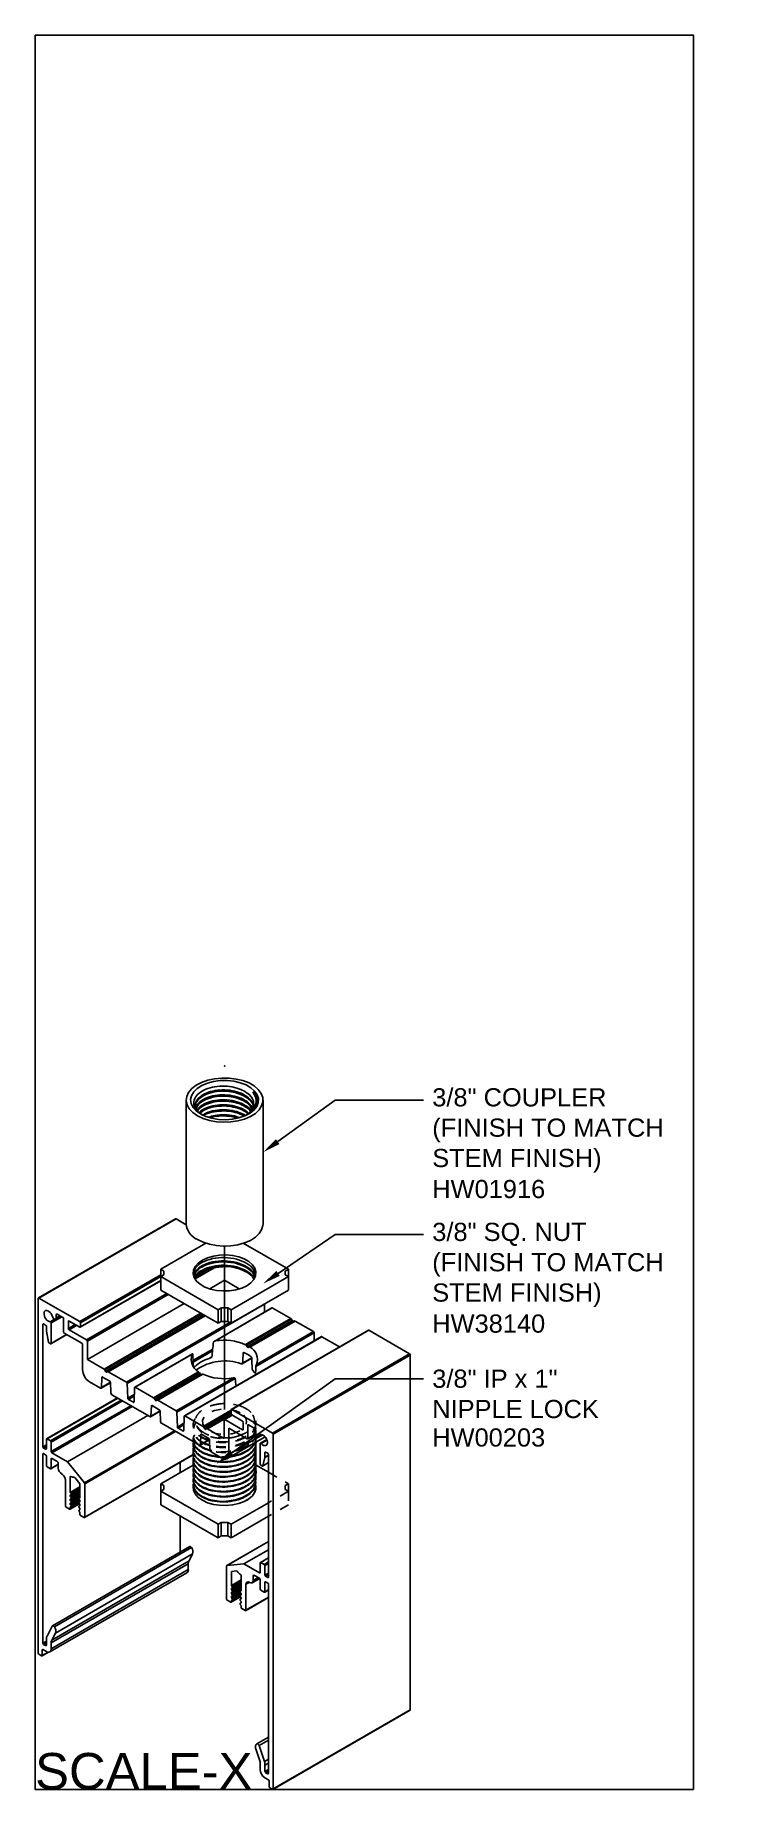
# Model space of a CAD drawing. Extents: x 0 to 7.2, y -18.1 to 0.
import ezdxf
from ezdxf import colors
from ezdxf.entities.mleader import LeaderData, LeaderLine
from ezdxf.math import Vec2, Vec3

# ---------------------------------------------------------------- set-up
doc = ezdxf.new("R2010")
doc.units = 0
doc.header["$LTSCALE"] = 0.5
doc.header["$MEASUREMENT"] = 0
doc.linetypes.add('HIDDEN2', pattern=[0.1875, 0.125, -0.0625])
doc.linetypes.add('PHANTOM', pattern=[0.5, 0.25, -0.05, 0.05, -0.05, 0.05, -0.05])
doc.layers.get('0').update_dxf_attribs({"color": 255, "linetype": 'CONTINUOUS'})
doc.layers.add('Construction', color=60, linetype='PHANTOM', plot=False)
doc.layers.add('Text-Unprinted', color=131, linetype='CONTINUOUS', plot=False)
doc.layers.add('CUST DWG', color=60, linetype='CONTINUOUS', lineweight=20)
for name, color, linetype in [('FAB DWG', 221, 'CONTINUOUS'), ('Hardware', 242, 'CONTINUOUS'), ('Housing', 150, 'CONTINUOUS'), ('Mounting', 4, 'CONTINUOUS')]:
    doc.layers.add(name, color=color, linetype=linetype)
doc.styles.add('LSAD_Standard', font='arial.ttf')

msp = doc.modelspace()

# ---------------------------------------------------------------- texts
at = {"layer": 'FAB DWG', "ltscale": 0.5, "transparency": 16777216, "char_height": 0.1875, "width": 3.15153, "attachment_point": 1, "style": 'LSAD_Standard'}
for s, insert in [('\\A1;HW01916', (4.095, -11.8)), ('\\A1;HW38140', (4.095, -13.187)), ('\\A1;HW00203', (4.095, -14.361))]:
    msp.add_mtext(s, dxfattribs=dict(at, insert=insert))
at = {"layer": 'Text-Unprinted', "ltscale": 0.5, "transparency": 16777216, "style": 'LSAD_Standard'}
msp.add_attdef('SCALE-X', (0, -18.082), 'XEffectiveScaleFactor', height=0.375, dxfattribs=at)

# ---------------------------------------------------------------- linework, layer by layer
at = {"ltscale": 0.5, "transparency": 16777216}
msp.add_line((1.954, -14.168), (1.954, -12.482), dxfattribs=at)
at = {"layer": 'Construction', "ltscale": 0.5, "transparency": 16777216}
msp.add_point((1.954, -10.625), dxfattribs=at)
at = {"layer": 'Hardware', "transparency": 16777216}
for p, q in [((1.761, -12.452), (1.295, -12.72)), ((2.612, -12.72), (2.147, -12.452)), ((1.295, -12.72), (1.329, -12.74)), ((1.295, -12.797), (1.295, -12.72)), ((1.295, -12.797), (1.329, -12.778)), ((1.887, -13.139), (1.295, -12.797)), ((1.295, -12.936), (1.295, -12.797)), ((1.329, -12.778), (1.329, -12.74)), ((2.612, -12.797), (2.02, -13.139)), ((2.612, -12.72), (2.579, -12.74)), ((2.579, -12.74), (2.579, -12.778)), ((2.612, -12.797), (2.579, -12.778)), ((2.612, -12.797), (2.612, -12.72)), ((2.612, -12.936), (2.612, -12.797)), ((1.887, -13.278), (1.295, -12.936)), ((2.612, -12.936), (2.02, -13.278)), ((1.887, -13.139), (1.92, -13.12)), ((1.887, -13.278), (1.887, -13.139)), ((1.92, -13.12), (1.987, -13.12)), ((1.92, -13.258), (1.92, -13.12)), ((2.02, -13.139), (1.987, -13.12)), ((1.987, -13.258), (1.987, -13.12)), ((2.02, -13.278), (2.02, -13.139)), ((1.887, -13.278), (1.92, -13.258)), ((1.92, -13.258), (1.987, -13.258)), ((2.02, -13.278), (1.987, -13.258)), ((2.143, -14.141), (2.144, -14.142)), ((1.63, -14.739), (1.295, -14.932)), ((2.273, -14.737), (2.406, -14.813)), ((1.295, -14.932), (1.329, -14.951)), ((1.295, -14.932), (1.295, -15.009)), ((1.295, -15.009), (1.329, -14.99)), ((1.295, -15.009), (1.887, -15.35)), ((1.295, -15.009), (1.295, -15.148)), ((1.329, -14.99), (1.329, -14.951)), ((1.295, -15.148), (1.887, -15.489)), ((2.406, -15.128), (2.02, -15.35)), ((1.887, -15.35), (1.92, -15.331)), ((1.887, -15.35), (1.887, -15.489)), ((1.92, -15.331), (1.987, -15.331)), ((1.92, -15.331), (1.92, -15.47)), ((2.02, -15.35), (1.987, -15.331)), ((1.987, -15.331), (1.987, -15.47)), ((2.406, -15.267), (2.02, -15.489)), ((2.02, -15.35), (2.02, -15.489)), ((1.887, -15.489), (1.92, -15.47)), ((1.92, -15.47), (1.987, -15.47)), ((2.02, -15.489), (1.987, -15.47))]:
    msp.add_line(p, q, dxfattribs=at)
at = {"layer": 'Hardware', "linetype": 'HIDDEN2', "transparency": 16777216}
for p, q in [((2.406, -14.813), (2.612, -14.932)), ((2.612, -15.009), (2.406, -15.128)), ((2.612, -14.932), (2.579, -14.951)), ((2.579, -14.951), (2.579, -14.99)), ((2.612, -15.009), (2.579, -14.99)), ((2.612, -14.932), (2.612, -15.009)), ((2.612, -15.009), (2.612, -15.148)), ((2.612, -15.148), (2.406, -15.267))]:
    msp.add_line(p, q, dxfattribs=at)
at = {"layer": 'Hardware', "transparency": 16777216, "flags": 128}
for points in [[(2.182, -12.891), (2.225, -12.861), (2.256, -12.826), (2.273, -12.788), (2.277, -12.749), (2.266, -12.711), (2.242, -12.674), (2.205, -12.641), (2.157, -12.614), (2.1, -12.592), (2.037, -12.579), (1.97, -12.572), (1.903, -12.574), (1.838, -12.585), (1.777, -12.602), (1.725, -12.627), (1.682, -12.657), (1.652, -12.692), (1.634, -12.73), (1.631, -12.769), (1.641, -12.807), (1.665, -12.844), (1.702, -12.876), (1.75, -12.904), (1.807, -12.925), (1.87, -12.939), (1.937, -12.945), (2.004, -12.943), (2.069, -12.933), (2.13, -12.915), (2.182, -12.891)], [(1.801, -14.533), (1.783, -14.528), (1.752, -14.516), (1.743, -14.511)], [(2.272, -14.899), (2.277, -14.919), (2.254, -14.985), (2.203, -15.037), (2.137, -15.074), (2.067, -15.098), (1.999, -15.109), (1.941, -15.113), (1.892, -15.111), (1.829, -15.101), (1.813, -15.098), (1.809, -15.096), (1.808, -15.096), (1.807, -15.096), (1.807, -15.096), (1.807, -15.096), (1.807, -15.096), (1.807, -15.096), (1.807, -15.096), (1.807, -15.096), (1.807, -15.096), (1.807, -15.096), (1.807, -15.096), (1.785, -15.089), (1.754, -15.078), (1.716, -15.059), (1.678, -15.032), (1.646, -14.994), (1.63, -14.946), (1.635, -14.923)], [(2.275, -14.984), (2.265, -15.019), (2.241, -15.055), (2.204, -15.088), (2.157, -15.115), (2.1, -15.136), (2.037, -15.15), (1.97, -15.156), (1.903, -15.154), (1.838, -15.144), (1.778, -15.127), (1.725, -15.102), (1.683, -15.072), (1.652, -15.037), (1.635, -15), (1.631, -14.961), (1.637, -14.934)]]:
    msp.add_lwpolyline(points, dxfattribs=at)
at = {"layer": 'Hardware', "linetype": 'HIDDEN2', "transparency": 16777216, "flags": 128}
for points in [[(2.114, -14.2), (2.069, -14.18), (2.017, -14.167), (1.961, -14.162), (1.904, -14.165), (1.85, -14.176), (1.803, -14.194), (1.765, -14.219), (1.74, -14.248), (1.727, -14.28), (1.729, -14.313), (1.745, -14.345), (1.774, -14.373), (1.814, -14.396), (1.863, -14.413), (1.918, -14.422), (1.975, -14.423), (2.031, -14.416), (2.081, -14.401), (2.124, -14.38), (2.156, -14.352), (2.176, -14.321), (2.181, -14.289), (2.172, -14.256), (2.149, -14.226), (2.114, -14.2)], [(1.743, -14.511), (1.714, -14.497), (1.676, -14.469), (1.645, -14.431), (1.63, -14.383), (1.643, -14.328), (1.655, -14.309), (1.66, -14.302)], [(2.275, -14.352), (2.277, -14.36), (2.253, -14.426), (2.2, -14.478), (2.132, -14.515), (2.061, -14.538), (1.993, -14.549), (1.935, -14.551), (1.887, -14.549), (1.826, -14.539), (1.811, -14.536), (1.808, -14.535), (1.807, -14.534), (1.807, -14.534), (1.807, -14.534), (1.806, -14.534), (1.806, -14.534), (1.806, -14.534), (1.806, -14.534), (1.806, -14.534), (1.801, -14.533)]]:
    msp.add_lwpolyline(points, dxfattribs=at)
at = {"layer": 'Hardware', "linetype": 'HIDDEN2', "transparency": 16777216}
msp.add_arc((1.955, -14.621), 0.516, 68.6082, 95.8848, dxfattribs=at)
at = {"layer": 'Hardware', "transparency": 16777216}
for points, knots in [([(1.631, -12.772), (1.636, -12.75), (1.646, -12.704), (1.72, -12.646), (1.826, -12.607), (1.954, -12.596), (2.081, -12.613), (2.187, -12.658), (2.257, -12.716), (2.266, -12.759), (2.27, -12.777)], [0, 0, 0, 0, 0.123199, 0.253761, 0.384324, 0.514886, 0.645448, 0.77601, 0.906573, 1, 1, 1, 1]), ([(1.638, -12.788), (1.642, -12.772), (1.651, -12.733), (1.72, -12.68), (1.826, -12.641), (1.954, -12.63), (2.081, -12.647), (2.187, -12.692), (2.253, -12.745), (2.262, -12.782), (2.264, -12.795)], [0, 0, 0, 0, 0.094349, 0.233906, 0.373463, 0.51302, 0.652577, 0.792135, 0.931692, 1, 1, 1, 1]), ([(1.64, -12.792), (1.644, -12.779), (1.653, -12.742), (1.72, -12.692), (1.826, -12.653), (1.954, -12.641), (2.081, -12.658), (2.186, -12.703), (2.251, -12.754), (2.26, -12.79), (2.263, -12.8)], [0, 0, 0, 0, 0.082922, 0.225901, 0.368879, 0.511858, 0.654836, 0.797815, 0.940794, 1, 1, 1, 1]), ([(1.648, -12.807), (1.649, -12.8), (1.658, -12.77), (1.721, -12.726), (1.826, -12.687), (1.954, -12.675), (2.081, -12.692), (2.186, -12.737), (2.247, -12.783), (2.256, -12.813), (2.257, -12.818)], [0, 0, 0, 0, 0.045014, 0.199343, 0.353672, 0.508002, 0.662331, 0.81666, 0.97099, 1, 1, 1, 1]), ([(1.65, -12.811), (1.651, -12.807), (1.66, -12.779), (1.721, -12.737), (1.826, -12.698), (1.954, -12.686), (2.081, -12.704), (2.185, -12.749), (2.246, -12.793), (2.254, -12.821), (2.255, -12.823)], [0, 0, 0, 0, 0.031004, 0.189528, 0.348052, 0.506576, 0.665101, 0.823625, 0.982149, 1, 1, 1, 1]), ([(1.651, -12.815), (1.653, -12.812), (1.663, -12.789), (1.717, -12.751), (1.808, -12.711), (1.892, -12.696), (1.939, -12.694), (1.948, -12.694)], [0, 0, 0, 0, 0.036029, 0.330898, 0.626534, 0.932015, 1, 1, 1, 1]), ([(1.948, -12.694), (1.952, -12.694), (1.963, -12.693), (1.973, -12.694), (1.978, -12.695)], [0, 0, 0, 0, 0.451289, 1, 1, 1, 1]), ([(2.279, -14.5), (2.279, -14.512), (2.273, -14.544), (2.249, -14.591), (2.198, -14.636), (2.134, -14.67), (2.065, -14.692), (1.996, -14.703), (1.932, -14.705), (1.861, -14.7), (1.792, -14.686), (1.744, -14.666), (1.716, -14.651), (1.694, -14.637), (1.666, -14.614), (1.642, -14.582), (1.629, -14.545), (1.629, -14.517), (1.634, -14.503), (1.635, -14.501)], [0.061043, 0.061043, 0.061043, 0.061043, 0.1105068, 0.1912501, 0.2665626, 0.3364366, 0.400865, 0.4598414, 0.5133598, 0.5614146, 0.6409028, 0.6986175, 0.7130126, 0.7424986, 0.7816857, 0.8404038, 0.8991231, 0.9557797, 0.9662213, 0.9662213, 0.9662213, 0.9662213]), ([(2.265, -14.506), (2.267, -14.51), (2.277, -14.527), (2.279, -14.558), (2.272, -14.598), (2.25, -14.637), (2.214, -14.675), (2.171, -14.702), (2.132, -14.72), (2.091, -14.735), (2.037, -14.748), (1.968, -14.756), (1.902, -14.755), (1.837, -14.747), (1.775, -14.731), (1.718, -14.705), (1.673, -14.673), (1.644, -14.637), (1.629, -14.599), (1.629, -14.563), (1.64, -14.54), (1.645, -14.53)], [0, 0, 0, 0, 0.0155668, 0.0741219, 0.1281878, 0.1838366, 0.2438831, 0.3083232, 0.3376576, 0.3669783, 0.4255345, 0.4840914, 0.539631, 0.592383, 0.6508027, 0.7148835, 0.776888, 0.835474, 0.8940601, 0.9526465, 1, 1, 1, 1]), ([(2.265, -14.557), (2.267, -14.56), (2.276, -14.575), (2.279, -14.606), (2.272, -14.648), (2.25, -14.688), (2.214, -14.725), (2.166, -14.756), (2.108, -14.781), (2.043, -14.798), (1.973, -14.807), (1.903, -14.807), (1.835, -14.798), (1.773, -14.781), (1.719, -14.757), (1.676, -14.726), (1.646, -14.691), (1.63, -14.654), (1.628, -14.616), (1.639, -14.592), (1.644, -14.581)], [0, 0, 0, 0, 0.010569, 0.069091, 0.127613, 0.186134, 0.244656, 0.303178, 0.3617, 0.420221, 0.478743, 0.537265, 0.595787, 0.654309, 0.712831, 0.771352, 0.829874, 0.888396, 0.946918, 1, 1, 1, 1]), ([(2.265, -14.609), (2.267, -14.612), (2.277, -14.626), (2.278, -14.657), (2.273, -14.7), (2.246, -14.746), (2.197, -14.79), (2.122, -14.829), (2.025, -14.854), (1.942, -14.859), (1.889, -14.855), (1.865, -14.852), (1.828, -14.846), (1.779, -14.834), (1.724, -14.81), (1.679, -14.78), (1.648, -14.746), (1.63, -14.708), (1.63, -14.67), (1.635, -14.643), (1.644, -14.631), (1.644, -14.631)], [0, 0, 0, 0, 0.0121459, 0.0653947, 0.1254182, 0.1922068, 0.2657502, 0.3460368, 0.4330539, 0.526788, 0.550083, 0.569646, 0.5892091, 0.6477968, 0.7063846, 0.7649725, 0.8235603, 0.8821482, 0.9407361, 0.999324, 1, 1, 1, 1]), ([(1.897, -14.652), (1.89, -14.651), (1.862, -14.648), (1.824, -14.642), (1.784, -14.63), (1.759, -14.621), (1.74, -14.613), (1.718, -14.602), (1.689, -14.583), (1.655, -14.552), (1.638, -14.521), (1.633, -14.502), (1.632, -14.499)], [0.5439049, 0.5439049, 0.5439049, 0.5439049, 0.5593691, 0.6169494, 0.6451394, 0.6729022, 0.693151, 0.7075897, 0.7481971, 0.8044279, 0.8762351, 0.891603, 0.891603, 0.891603, 0.891603]), ([(2.273, -14.511), (2.273, -14.523), (2.275, -14.557), (2.238, -14.61), (2.168, -14.663), (2.07, -14.699), (1.959, -14.714), (1.846, -14.707), (1.743, -14.677), (1.669, -14.627), (1.63, -14.577), (1.635, -14.546), (1.636, -14.537)], [0, 0, 0, 0, 0.059709, 0.16606, 0.274787, 0.385029, 0.494693, 0.603951, 0.71956, 0.833385, 0.949298, 1, 1, 1, 1]), ([(2.273, -14.562), (2.273, -14.574), (2.275, -14.608), (2.238, -14.661), (2.168, -14.714), (2.07, -14.75), (1.959, -14.765), (1.846, -14.758), (1.743, -14.728), (1.669, -14.678), (1.63, -14.628), (1.635, -14.597), (1.636, -14.588)], [0, 0, 0, 0, 0.059709, 0.16606, 0.274787, 0.385029, 0.494693, 0.603951, 0.71956, 0.833385, 0.949298, 1, 1, 1, 1]), ([(2.273, -14.613), (2.273, -14.625), (2.275, -14.659), (2.238, -14.713), (2.168, -14.765), (2.07, -14.801), (1.959, -14.816), (1.846, -14.809), (1.743, -14.779), (1.669, -14.729), (1.63, -14.679), (1.635, -14.648), (1.636, -14.639)], [0, 0, 0, 0, 0.059709, 0.16606, 0.274787, 0.385029, 0.494693, 0.603951, 0.71956, 0.833385, 0.949298, 1, 1, 1, 1]), ([(1.909, -14.659), (1.889, -14.658), (1.831, -14.651), (1.743, -14.626), (1.669, -14.576), (1.633, -14.531), (1.634, -14.505), (1.634, -14.5)], [0.5443965, 0.5443965, 0.5443965, 0.5443965, 0.6039513, 0.71956, 0.8333848, 0.9492983, 0.9740766, 0.9740766, 0.9740766, 0.9740766]), ([(1.804, -14.591), (1.784, -14.586), (1.733, -14.568), (1.693, -14.541), (1.672, -14.522), (1.671, -14.522)], [0.6530007, 0.6530007, 0.6530007, 0.6530007, 0.71956, 0.8333848, 0.8373565, 0.8373565, 0.8373565, 0.8373565]), ([(1.803, -14.584), (1.786, -14.58), (1.749, -14.567), (1.716, -14.549), (1.699, -14.538), (1.696, -14.536)], [0.6277276, 0.6277276, 0.6277276, 0.6277276, 0.6770379, 0.7355811, 0.7460227, 0.7460227, 0.7460227, 0.7460227]), ([(1.801, -14.539), (1.782, -14.534), (1.76, -14.526), (1.74, -14.517), (1.737, -14.515)], [0.656501, 0.656501, 0.656501, 0.656501, 0.71955998, 0.73446008, 0.73446008, 0.73446008, 0.73446008]), ([(2.269, -14.506), (2.262, -14.524), (2.235, -14.562), (2.168, -14.612), (2.085, -14.642), (2.03, -14.653), (2.01, -14.655)], [0.075756, 0.075756, 0.075756, 0.075756, 0.1660599, 0.2747875, 0.3850289, 0.4442436, 0.4442436, 0.4442436, 0.4442436]), ([(2.264, -14.509), (2.258, -14.521), (2.242, -14.545), (2.204, -14.579), (2.154, -14.609), (2.093, -14.633), (2.048, -14.643), (2.025, -14.647)], [0.1475468, 0.1475468, 0.1475468, 0.1475468, 0.2008173, 0.2570152, 0.3155982, 0.376565, 0.4357593, 0.4357593, 0.4357593, 0.4357593]), ([(2.266, -14.71), (2.27, -14.722), (2.277, -14.742), (2.277, -14.769), (2.271, -14.806), (2.246, -14.849), (2.198, -14.89), (2.149, -14.918), (2.088, -14.94), (2.019, -14.955), (1.943, -14.961), (1.865, -14.956), (1.803, -14.943), (1.761, -14.928), (1.724, -14.912), (1.686, -14.888), (1.652, -14.854), (1.633, -14.817), (1.627, -14.786), (1.633, -14.768), (1.635, -14.762)], [0, 0, 0, 0, 0.056207, 0.086779, 0.117351, 0.221261, 0.277269, 0.33583, 0.396943, 0.460608, 0.526822, 0.595584, 0.666893, 0.69918, 0.729798, 0.790946, 0.852093, 0.91324, 0.974386, 1, 1, 1, 1]), ([(2.272, -14.785), (2.274, -14.788), (2.281, -14.807), (2.275, -14.841), (2.258, -14.881), (2.235, -14.909), (2.214, -14.928), (2.198, -14.939), (2.174, -14.954), (2.149, -14.968), (2.118, -14.98), (2.094, -14.989), (2.058, -14.998), (2.017, -15.006), (1.971, -15.01), (1.921, -15.011), (1.86, -15.006), (1.795, -14.992), (1.738, -14.97), (1.69, -14.942), (1.655, -14.909), (1.634, -14.872), (1.627, -14.839), (1.633, -14.82), (1.635, -14.814)], [0, 0, 0, 0, 0.015558, 0.088452, 0.150383, 0.201329, 0.229195, 0.25216, 0.270223, 0.321177, 0.343763, 0.369139, 0.397306, 0.448827, 0.483335, 0.523654, 0.58701, 0.650366, 0.713723, 0.777081, 0.840511, 0.903941, 0.967371, 1, 1, 1, 1]), ([(2.266, -14.658), (2.266, -14.659), (2.275, -14.673), (2.278, -14.702), (2.274, -14.744), (2.254, -14.785), (2.22, -14.822), (2.174, -14.854), (2.13, -14.874), (2.096, -14.886), (2.075, -14.892), (2.053, -14.897), (2.025, -14.902), (1.987, -14.907), (1.936, -14.909), (1.873, -14.906), (1.801, -14.892), (1.727, -14.865), (1.68, -14.832), (1.654, -14.803), (1.642, -14.783), (1.631, -14.757), (1.629, -14.724), (1.634, -14.697), (1.644, -14.684), (1.644, -14.683)], [0, 0, 0, 0, 0.00208, 0.061235, 0.120126, 0.178754, 0.237119, 0.295219, 0.353057, 0.37231, 0.391533, 0.410727, 0.432281, 0.464398, 0.507066, 0.560269, 0.623986, 0.698194, 0.782864, 0.813537, 0.845383, 0.878403, 0.936787, 0.995171, 1, 1, 1, 1]), ([(2.273, -14.664), (2.273, -14.676), (2.275, -14.71), (2.238, -14.764), (2.168, -14.816), (2.07, -14.852), (1.959, -14.867), (1.846, -14.86), (1.743, -14.83), (1.669, -14.78), (1.63, -14.73), (1.635, -14.699), (1.636, -14.69)], [0, 0, 0, 0, 0.0597086, 0.1660599, 0.2747875, 0.3850289, 0.4946932, 0.6039513, 0.71956, 0.8333848, 0.9492983, 1, 1, 1, 1]), ([(2.273, -14.715), (2.273, -14.727), (2.275, -14.761), (2.238, -14.815), (2.168, -14.867), (2.07, -14.903), (1.959, -14.918), (1.846, -14.911), (1.743, -14.881), (1.669, -14.831), (1.63, -14.781), (1.635, -14.75), (1.636, -14.741)], [0, 0, 0, 0, 0.0597086, 0.1660599, 0.2747875, 0.3850289, 0.4946932, 0.6039513, 0.71956, 0.8333848, 0.9492983, 1, 1, 1, 1]), ([(2.273, -14.766), (2.273, -14.778), (2.275, -14.812), (2.238, -14.866), (2.168, -14.918), (2.07, -14.954), (1.959, -14.969), (1.846, -14.962), (1.743, -14.932), (1.669, -14.882), (1.63, -14.832), (1.635, -14.801), (1.636, -14.792)], [0, 0, 0, 0, 0.059709, 0.16606, 0.274787, 0.385029, 0.494693, 0.603951, 0.71956, 0.833385, 0.949298, 1, 1, 1, 1]), ([(2.273, -14.817), (2.273, -14.829), (2.275, -14.863), (2.238, -14.917), (2.168, -14.969), (2.07, -15.005), (1.959, -15.02), (1.846, -15.013), (1.743, -14.983), (1.669, -14.934), (1.63, -14.883), (1.635, -14.852), (1.636, -14.843)], [0, 0, 0, 0, 0.059709, 0.16606, 0.274787, 0.385029, 0.494693, 0.603951, 0.71956, 0.833385, 0.949298, 1, 1, 1, 1]), ([(2.272, -14.835), (2.274, -14.841), (2.28, -14.862), (2.273, -14.901), (2.247, -14.95), (2.193, -14.998), (2.131, -15.028), (2.077, -15.044), (2.042, -15.053), (1.994, -15.06), (1.934, -15.063), (1.865, -15.058), (1.8, -15.045), (1.742, -15.023), (1.694, -14.996), (1.657, -14.963), (1.636, -14.926), (1.627, -14.892), (1.633, -14.872), (1.635, -14.864)], [0, 0, 0, 0, 0.02938, 0.097684, 0.174427, 0.259592, 0.353161, 0.386356, 0.420494, 0.455576, 0.518826, 0.582076, 0.645326, 0.708576, 0.771826, 0.835077, 0.898327, 0.961577, 1, 1, 1, 1]), ([(2.273, -14.868), (2.273, -14.88), (2.275, -14.914), (2.238, -14.968), (2.168, -15.02), (2.07, -15.056), (1.959, -15.071), (1.846, -15.064), (1.743, -15.034), (1.669, -14.985), (1.63, -14.934), (1.635, -14.903), (1.636, -14.894)], [0, 0, 0, 0, 0.059709, 0.16606, 0.274787, 0.385029, 0.494693, 0.603951, 0.71956, 0.833385, 0.949298, 1, 1, 1, 1]), ([(2.273, -14.919), (2.273, -14.931), (2.275, -14.965), (2.238, -15.019), (2.168, -15.071), (2.07, -15.107), (1.959, -15.122), (1.846, -15.115), (1.743, -15.085), (1.67, -15.036), (1.632, -14.993), (1.634, -14.97), (1.635, -14.968)], [0, 0, 0, 0, 0.062261, 0.173158, 0.286533, 0.401486, 0.515838, 0.629766, 0.750316, 0.869006, 0.989874, 1, 1, 1, 1]), ([(2.272, -14.934), (2.275, -14.949), (2.279, -14.971), (2.272, -14.999), (2.261, -15.027), (2.238, -15.059), (2.206, -15.089), (2.179, -15.103), (2.17, -15.108)], [0, 0, 0, 0, 0.232646, 0.342733, 0.452385, 0.671373, 0.890364, 1, 1, 1, 1])]:
    msp.add_open_spline(points, degree=3, knots=knots, dxfattribs=at)
at = {"layer": 'Hardware', "linetype": 'HIDDEN2', "transparency": 16777216}
for points, knots in [([(2.145, -14.142), (2.153, -14.146), (2.167, -14.153), (2.197, -14.17), (2.226, -14.193), (2.253, -14.224), (2.271, -14.257), (2.28, -14.297), (2.273, -14.342), (2.245, -14.391), (2.191, -14.438), (2.129, -14.467), (2.076, -14.483), (2.041, -14.491), (1.993, -14.498), (1.934, -14.501), (1.865, -14.496), (1.799, -14.483), (1.741, -14.462), (1.693, -14.434), (1.657, -14.401), (1.635, -14.364), (1.627, -14.326), (1.636, -14.287), (1.649, -14.26), (1.663, -14.248), (1.665, -14.246)], [0, 0, 0, 0, 0.021285, 0.036991, 0.084082, 0.116878, 0.155811, 0.200874, 0.252058, 0.309353, 0.372747, 0.442229, 0.466842, 0.492139, 0.518118, 0.565622, 0.613126, 0.660631, 0.708135, 0.75564, 0.803144, 0.850648, 0.898153, 0.945657, 0.993162, 1, 1, 1, 1]), ([(1.902, -14.108), (1.875, -14.113), (1.814, -14.124), (1.733, -14.16), (1.673, -14.212), (1.649, -14.271), (1.658, -14.33), (1.691, -14.364), (1.706, -14.38)], [0, 0, 0, 0, 0.14002, 0.319141, 0.498481, 0.670573, 0.842177, 1, 1, 1, 1]), ([(2.104, -14.436), (2.128, -14.427), (2.176, -14.409), (2.23, -14.366), (2.263, -14.313), (2.263, -14.254), (2.229, -14.196), (2.182, -14.16), (2.15, -14.145), (2.144, -14.142)], [0, 0, 0, 0, 0.141168, 0.2822, 0.449981, 0.617676, 0.79027, 0.965597, 1, 1, 1, 1]), ([(1.696, -14.536), (1.684, -14.527), (1.662, -14.508), (1.638, -14.474), (1.628, -14.435), (1.63, -14.403), (1.641, -14.384), (1.645, -14.378)], [0.7460227, 0.7460227, 0.7460227, 0.7460227, 0.7941241, 0.8525948, 0.9110658, 0.9695371, 1, 1, 1, 1]), ([(1.632, -14.499), (1.632, -14.496), (1.63, -14.487), (1.63, -14.471), (1.633, -14.45), (1.641, -14.436), (1.645, -14.429)], [0.891603, 0.891603, 0.891603, 0.891603, 0.9037151, 0.9329356, 0.9638964, 1, 1, 1, 1]), ([(2.273, -14.307), (2.273, -14.319), (2.275, -14.353), (2.238, -14.406), (2.168, -14.459), (2.07, -14.495), (1.959, -14.51), (1.846, -14.502), (1.743, -14.473), (1.669, -14.423), (1.63, -14.373), (1.635, -14.342), (1.636, -14.332)], [0, 0, 0, 0, 0.059709, 0.16606, 0.274787, 0.385029, 0.494693, 0.603951, 0.71956, 0.833385, 0.949298, 1, 1, 1, 1]), ([(1.737, -14.515), (1.712, -14.503), (1.667, -14.471), (1.63, -14.424), (1.635, -14.393), (1.636, -14.383)], [0.7344601, 0.7344601, 0.7344601, 0.7344601, 0.8333848, 0.9492983, 1, 1, 1, 1]), ([(1.671, -14.522), (1.652, -14.503), (1.63, -14.474), (1.635, -14.444), (1.636, -14.435)], [0.8373565, 0.8373565, 0.8373565, 0.8373565, 0.9492983, 1, 1, 1, 1]), ([(2.104, -14.436), (2.089, -14.441), (2.056, -14.452), (1.999, -14.462), (1.937, -14.466), (1.874, -14.462), (1.816, -14.45), (1.764, -14.431), (1.721, -14.406), (1.689, -14.377), (1.671, -14.352), (1.669, -14.337), (1.669, -14.334)], [0, 0, 0, 0, 0.0883922, 0.1992441, 0.3076367, 0.4175182, 0.5288267, 0.6389464, 0.7472263, 0.8579245, 0.9691025, 1, 1, 1, 1]), ([(1.706, -14.38), (1.712, -14.385), (1.735, -14.405), (1.792, -14.435), (1.883, -14.458), (1.982, -14.462), (2.057, -14.451), (2.095, -14.439), (2.104, -14.436)], [0, 0, 0, 0, 0.069066, 0.283713, 0.49836, 0.713008, 0.927655, 1, 1, 1, 1]), ([(2.273, -14.358), (2.273, -14.37), (2.275, -14.404), (2.238, -14.457), (2.168, -14.51), (2.07, -14.546), (1.959, -14.561), (1.867, -14.555), (1.817, -14.544), (1.801, -14.539)], [0, 0, 0, 0, 0.0597086, 0.1660599, 0.2747875, 0.3850289, 0.4946932, 0.6039513, 0.656501, 0.656501, 0.656501, 0.656501]), ([(2.266, -14.352), (2.266, -14.353), (2.269, -14.358), (2.276, -14.38), (2.279, -14.408), (2.272, -14.438), (2.261, -14.466), (2.238, -14.498), (2.198, -14.533), (2.146, -14.562), (2.085, -14.584), (2.018, -14.598), (1.948, -14.604), (1.878, -14.6), (1.83, -14.592), (1.806, -14.585), (1.803, -14.584)], [0, 0, 0, 0, 0.004228, 0.0224259, 0.091752, 0.1210571, 0.1503381, 0.2088155, 0.2672936, 0.3257723, 0.3843172, 0.4428619, 0.5014064, 0.5599505, 0.6184943, 0.6277276, 0.6277276, 0.6277276, 0.6277276]), ([(2.273, -14.409), (2.273, -14.421), (2.275, -14.455), (2.238, -14.508), (2.168, -14.561), (2.07, -14.597), (1.959, -14.612), (1.869, -14.606), (1.819, -14.595), (1.804, -14.591)], [0, 0, 0, 0, 0.0597086, 0.1660599, 0.2747875, 0.3850289, 0.4946932, 0.6039513, 0.6530007, 0.6530007, 0.6530007, 0.6530007]), ([(2.265, -14.404), (2.268, -14.41), (2.277, -14.43), (2.279, -14.465), (2.271, -14.494), (2.264, -14.508), (2.264, -14.509)], [0, 0, 0, 0, 0.0277544, 0.0861073, 0.1444597, 0.1475468, 0.1475468, 0.1475468, 0.1475468]), ([(2.264, -14.458), (2.267, -14.463), (2.276, -14.477), (2.278, -14.491), (2.279, -14.5)], [0, 0, 0, 0, 0.02434084, 0.06104296, 0.06104296, 0.06104296, 0.06104296]), ([(2.273, -14.46), (2.273, -14.472), (2.274, -14.487), (2.27, -14.503), (2.269, -14.506)], [0, 0, 0, 0, 0.05970856, 0.07575596, 0.07575596, 0.07575596, 0.07575596]), ([(2.025, -14.647), (2.023, -14.647), (1.998, -14.651), (1.955, -14.654), (1.914, -14.653), (1.897, -14.652)], [0.4357593, 0.4357593, 0.4357593, 0.4357593, 0.4391058, 0.5000877, 0.5439049, 0.5439049, 0.5439049, 0.5439049]), ([(2.01, -14.655), (1.993, -14.657), (1.959, -14.66), (1.926, -14.66), (1.909, -14.659)], [0.4442436, 0.4442436, 0.4442436, 0.4442436, 0.4946932, 0.5443965, 0.5443965, 0.5443965, 0.5443965])]:
    msp.add_open_spline(points, degree=3, knots=knots, dxfattribs=at)
for points in [[(1.634, -14.5), (1.634, -14.495), (1.635, -14.49), (1.636, -14.486)], [(1.635, -14.501), (1.638, -14.493), (1.641, -14.486), (1.645, -14.479)]]:
    msp.add_open_spline(points, degree=3, dxfattribs=at)
at = {"layer": 'Housing', "transparency": 16777216}
for p, q in [((1.448, -12.201), (0.034, -13.017)), ((0.039, -13.018), (1.453, -12.201)), ((1.559, -12.262), (1.453, -12.201)), ((1.953, -12.835), (1.953, -12.645)), ((0.46, -13.261), (1.295, -12.779)), ((0.465, -13.319), (1.295, -12.839)), ((0.467, -13.273), (1.295, -12.795)), ((0.467, -13.314), (1.295, -12.836)), ((1.642, -12.808), (1.795, -12.72)), ((1.65, -12.82), (1.848, -12.705)), ((1.801, -12.923), (1.953, -12.835)), ((2.105, -12.923), (1.953, -12.835)), ((0.032, -13.022), (0.032, -16.678)), ((0.46, -13.261), (0.039, -13.018)), ((0.531, -13.449), (1.358, -12.972)), ((0.539, -13.462), (1.372, -12.98)), ((0.219, -13.188), (0.227, -13.183)), ((0.219, -13.223), (0.219, -13.188)), ((0.219, -13.223), (0.257, -13.201)), ((0.227, -13.183), (0.286, -13.218)), ((0.539, -13.652), (1.537, -13.075)), ((0.711, -13.751), (1.709, -13.175)), ((0.719, -13.759), (1.72, -13.181)), ((0.727, -13.774), (1.736, -13.191)), ((0.748, -13.776), (1.749, -13.198)), ((0.755, -13.777), (1.753, -13.2)), ((0.95, -13.897), (2.364, -13.081)), ((2.441, -13.12), (1.845, -13.464)), ((1.859, -13.459), (2.446, -13.12)), ((2.367, -13.162), (2.364, -13.081)), ((2.636, -13.229), (2.446, -13.12)), ((0.081, -13.289), (0.088, -13.285)), ((0.081, -14.552), (0.081, -13.289)), ((0.088, -13.285), (0.109, -13.297)), ((0.116, -13.309), (0.116, -13.358)), ((0.116, -13.358), (0.14, -13.472)), ((0.157, -13.262), (0.201, -13.237)), ((0.166, -13.274), (0.275, -13.211)), ((0.166, -13.485), (0.166, -13.274)), ((0.213, -13.237), (0.266, -13.206)), ((0.293, -13.23), (0.293, -13.367)), ((0.3, -13.38), (0.482, -13.484)), ((0.343, -13.259), (0.35, -13.255)), ((0.343, -13.332), (0.343, -13.259)), ((0.343, -13.332), (0.413, -13.291)), ((0.35, -13.255), (0.46, -13.318)), ((0.35, -13.344), (0.428, -13.3)), ((0.531, -13.449), (0.35, -13.344)), ((0.467, -13.314), (0.467, -13.273)), ((0.943, -13.885), (2.008, -13.27)), ((3.436, -13.349), (2.022, -14.165)), ((2.027, -14.166), (3.441, -13.349)), ((2.171, -13.498), (2.636, -13.229)), ((2.179, -13.505), (2.643, -13.237)), ((2.187, -13.52), (2.651, -13.252)), ((2.208, -13.522), (2.672, -13.254)), ((2.215, -13.523), (2.68, -13.255)), ((2.275, -13.723), (2.876, -13.376)), ((2.282, -13.703), (2.869, -13.364)), ((2.651, -13.252), (2.643, -13.237)), ((2.869, -13.364), (2.68, -13.255)), ((2.879, -13.458), (2.876, -13.376)), ((3.862, -13.592), (3.441, -13.349)), ((0.147, -13.482), (0.159, -13.489)), ((0.164, -13.49), (0.328, -13.395)), ((0.166, -13.485), (0.325, -13.394)), ((0.489, -13.497), (0.489, -13.757)), ((0.539, -13.652), (0.539, -13.462)), ((2.953, -13.415), (1.539, -14.232)), ((1.544, -14.232), (2.958, -13.416)), ((1.628, -13.663), (1.831, -13.546)), ((1.629, -13.678), (1.829, -13.563)), ((3.139, -13.52), (2.958, -13.416)), ((0.711, -13.751), (0.539, -13.652)), ((1.623, -13.592), (1.027, -13.936)), ((1.032, -13.936), (1.619, -13.597)), ((1.637, -13.732), (1.643, -13.728)), ((1.639, -13.733), (1.643, -13.728)), ((1.796, -13.64), (1.822, -13.625)), ((2.135, -13.695), (2.234, -13.639)), ((2.139, -13.688), (2.234, -13.634)), ((2.145, -13.584), (2.153, -13.579)), ((2.448, -14.409), (3.862, -13.592)), ((2.455, -14.421), (3.869, -13.605)), ((3.869, -17.261), (3.869, -13.605)), ((0.56, -13.88), (0.673, -13.945)), ((0.681, -13.946), (0.777, -13.89)), ((0.684, -13.939), (0.689, -13.835)), ((0.684, -13.939), (0.777, -13.885)), ((0.689, -13.835), (0.696, -13.831)), ((0.696, -13.832), (0.77, -13.875)), ((0.727, -13.774), (0.719, -13.759)), ((0.748, -13.776), (0.739, -13.781)), ((0.943, -13.885), (0.755, -13.777)), ((0.777, -13.886), (0.782, -13.996)), ((0.955, -14.051), (0.95, -13.897)), ((1.221, -14.046), (1.686, -13.777)), ((1.229, -14.054), (1.693, -13.786)), ((1.237, -14.068), (1.701, -13.8)), ((1.258, -14.071), (1.722, -13.802)), ((1.265, -14.071), (1.731, -13.803)), ((1.455, -14.181), (2.042, -13.842)), ((1.462, -14.193), (2.063, -13.846)), ((0.85, -14.047), (0.119, -14.469)), ((0.124, -14.47), (0.853, -14.049)), ((0.159, -14.49), (0.888, -14.069)), ((0.166, -14.502), (0.902, -14.077)), ((0.793, -14.015), (1.183, -14.24)), ((0.955, -14.051), (1.022, -14.013)), ((0.962, -14.063), (1.022, -14.029)), ((1.013, -14.092), (0.962, -14.063)), ((1.013, -14.092), (1.02, -14.088)), ((1.025, -13.94), (1.02, -14.089)), ((1.221, -14.046), (1.032, -13.936)), ((1.237, -14.068), (1.229, -14.054)), ((1.258, -14.071), (1.25, -14.075)), ((1.455, -14.181), (1.265, -14.071)), ((0.166, -14.601), (0.988, -14.127)), ((0.173, -14.613), (1.002, -14.135)), ((0.333, -14.705), (1.161, -14.227)), ((1.191, -14.241), (1.288, -14.185)), ((1.194, -14.234), (1.199, -14.13)), ((1.194, -14.234), (1.288, -14.18)), ((1.199, -14.13), (1.206, -14.126)), ((1.206, -14.126), (1.281, -14.169)), ((1.288, -14.181), (1.293, -14.291)), ((1.467, -14.347), (1.462, -14.193)), ((1.537, -14.236), (1.532, -14.384)), ((1.732, -14.34), (1.544, -14.232)), ((1.732, -14.34), (2.02, -14.174)), ((1.739, -14.348), (2.02, -14.186)), ((1.747, -14.363), (2.02, -14.205)), ((1.768, -14.365), (2.022, -14.218)), ((1.776, -14.366), (2.025, -14.222)), ((1.948, -14.275), (1.948, -14.457)), ((2.03, -14.225), (1.95, -14.271)), ((1.955, -14.271), (2.033, -14.226)), ((2.137, -14.376), (1.955, -14.271)), ((2.02, -14.17), (2.02, -14.211)), ((2.448, -14.409), (2.027, -14.166)), ((2.027, -14.223), (2.137, -14.286)), ((0.159, -14.49), (0.124, -14.47)), ((0.508, -14.924), (1.438, -14.387)), ((0.512, -14.933), (1.448, -14.393)), ((1.303, -14.309), (1.694, -14.535)), ((1.467, -14.347), (1.534, -14.308)), ((1.474, -14.359), (1.534, -14.324)), ((1.525, -14.388), (1.474, -14.359)), ((1.525, -14.388), (1.532, -14.384)), ((1.704, -14.528), (1.71, -14.424)), ((1.71, -14.424), (1.716, -14.421)), ((1.717, -14.421), (1.791, -14.464)), ((1.747, -14.363), (1.739, -14.348)), ((1.768, -14.365), (1.76, -14.37)), ((1.941, -14.461), (1.776, -14.366)), ((1.941, -14.461), (1.948, -14.457)), ((1.977, -14.674), (2.371, -14.447)), ((1.998, -14.359), (2.187, -14.468)), ((1.998, -14.628), (1.998, -14.359)), ((1.998, -14.628), (2.346, -14.427)), ((2.137, -14.376), (2.144, -14.372)), ((2.144, -14.299), (2.144, -14.372)), ((2.192, -14.469), (2.272, -14.423)), ((2.194, -14.327), (2.201, -14.323)), ((2.194, -14.464), (2.194, -14.327)), ((2.194, -14.464), (2.271, -14.42)), ((2.201, -14.323), (2.26, -14.358)), ((2.267, -14.37), (2.267, -14.405)), ((2.303, -14.443), (2.337, -14.424)), ((2.308, -14.438), (2.334, -14.423)), ((2.455, -18.077), (2.455, -14.421)), ((0.081, -14.552), (0.116, -14.532)), ((0.081, -14.626), (0.088, -14.621)), ((0.081, -16.576), (0.081, -14.626)), ((0.088, -14.564), (0.116, -14.548)), ((0.109, -14.577), (0.088, -14.564)), ((0.088, -14.621), (0.109, -14.634)), ((0.109, -14.577), (0.116, -14.572)), ((0.116, -14.474), (0.116, -14.572)), ((0.116, -14.646), (0.116, -14.745)), ((0.166, -14.601), (0.166, -14.502)), ((0.333, -14.705), (0.173, -14.613)), ((0.51, -15.28), (1.63, -14.634)), ((0.512, -15.276), (1.63, -14.63)), ((1.701, -14.535), (1.798, -14.479)), ((1.704, -14.528), (1.798, -14.474)), ((1.798, -14.476), (1.803, -14.585)), ((1.814, -14.604), (1.927, -14.669)), ((2.321, -14.518), (2.321, -14.729)), ((2.389, -14.476), (2.323, -14.514)), ((2.33, -14.517), (2.391, -14.482)), ((2.37, -14.61), (2.377, -14.606)), ((2.37, -14.658), (2.37, -14.61)), ((2.37, -14.658), (2.406, -14.638)), ((2.37, -14.66), (2.406, -14.64)), ((2.377, -14.606), (2.399, -14.618)), ((2.406, -14.631), (2.406, -15.894)), ((0.124, -14.757), (0.159, -14.777)), ((0.164, -14.778), (0.239, -14.735)), ((0.166, -14.675), (0.173, -14.67)), ((0.166, -14.773), (0.166, -14.675)), ((0.166, -14.773), (0.239, -14.731)), ((0.173, -14.67), (0.225, -14.7)), ((0.239, -14.725), (0.239, -14.77)), ((0.274, -14.831), (0.278, -14.833)), ((0.508, -14.924), (0.333, -14.705)), ((1.495, -14.817), (1.495, -14.711)), ((2.328, -14.741), (2.34, -14.748)), ((2.345, -14.749), (2.406, -14.714)), ((2.347, -14.746), (2.37, -14.66)), ((2.347, -14.746), (2.406, -14.712)), ((0.314, -14.895), (0.314, -15.162)), ((0.363, -14.862), (0.37, -14.858)), ((0.363, -15.021), (0.363, -14.862)), ((0.363, -15.021), (0.462, -14.964)), ((0.363, -15.062), (0.462, -15.005)), ((0.371, -15.033), (0.462, -14.981)), ((0.372, -15.046), (0.462, -14.993)), ((0.411, -14.869), (0.462, -14.933)), ((0.462, -14.933), (0.462, -15.078)), ((0.512, -15.276), (0.512, -14.933)), ((0.321, -15.174), (0.356, -15.194)), ((0.361, -15.195), (0.457, -15.139)), ((0.371, -15.033), (0.363, -15.021)), ((0.363, -15.049), (0.371, -15.046)), ((0.363, -15.103), (0.462, -15.046)), ((0.363, -15.062), (0.363, -15.049)), ((0.371, -15.074), (0.363, -15.062)), ((0.363, -15.09), (0.371, -15.087)), ((0.363, -15.103), (0.363, -15.09)), ((0.363, -15.144), (0.453, -15.092)), ((0.371, -15.115), (0.363, -15.103)), ((0.363, -15.131), (0.371, -15.127)), ((0.363, -15.144), (0.363, -15.131)), ((0.363, -15.19), (0.456, -15.137)), ((0.371, -15.156), (0.363, -15.144)), ((0.363, -15.171), (0.371, -15.168)), ((0.363, -15.19), (0.363, -15.171)), ((0.371, -15.074), (0.462, -15.022)), ((0.371, -15.115), (0.462, -15.062)), ((0.371, -15.156), (0.461, -15.104)), ((0.372, -15.086), (0.462, -15.034)), ((0.372, -15.127), (0.462, -15.075)), ((0.372, -15.168), (0.462, -15.116)), ((0.462, -15.077), (0.454, -15.082)), ((0.454, -15.081), (0.462, -15.077)), ((0.462, -15.078), (0.454, -15.081)), ((0.454, -15.094), (0.462, -15.106)), ((0.462, -15.118), (0.454, -15.122)), ((0.454, -15.122), (0.462, -15.118)), ((0.462, -15.119), (0.454, -15.122)), ((0.454, -15.135), (0.462, -15.147)), ((0.462, -15.158), (0.454, -15.163)), ((0.454, -15.163), (0.462, -15.158)), ((0.462, -15.16), (0.454, -15.163)), ((0.454, -15.176), (0.462, -15.188)), ((0.462, -15.106), (0.462, -15.119)), ((0.462, -15.147), (0.462, -15.16)), ((0.462, -15.188), (0.462, -15.201)), ((0.462, -15.199), (0.454, -15.204)), ((0.454, -15.204), (0.462, -15.199)), ((0.462, -15.201), (0.454, -15.204)), ((0.454, -15.216), (0.462, -15.229)), ((0.462, -15.229), (0.462, -15.247)), ((0.469, -15.26), (0.505, -15.28)), ((1.495, -15.637), (1.495, -15.263)), ((2.406, -15.526), (1.977, -15.773)), ((1.979, -15.773), (2.406, -15.526)), ((0.173, -16.543), (1.587, -15.726)), ((1.594, -15.58), (0.18, -16.397)), ((0.199, -16.407), (1.613, -15.59)), ((0.21, -16.472), (1.624, -15.655)), ((1.587, -15.726), (1.624, -15.655)), ((2.154, -15.757), (2.406, -15.612)), ((2.406, -15.694), (2.323, -15.742)), ((2.328, -15.742), (2.406, -15.697)), ((0.151, -16.665), (1.566, -15.849)), ((0.166, -16.573), (1.58, -15.757)), ((0.166, -16.633), (1.58, -15.817)), ((1.58, -15.817), (1.58, -15.757)), ((1.975, -15.778), (1.975, -16.121)), ((2.154, -15.757), (1.979, -15.773)), ((2.025, -15.835), (2.076, -15.83)), ((2.025, -15.98), (2.025, -15.835)), ((2.124, -15.878), (2.124, -16.037)), ((2.314, -15.849), (2.154, -15.757)), ((2.238, -15.952), (2.316, -15.908)), ((2.248, -15.885), (2.262, -15.877)), ((2.248, -15.93), (2.248, -15.885)), ((2.248, -15.93), (2.301, -15.899)), ((2.262, -15.877), (2.314, -15.906)), ((2.314, -15.849), (2.321, -15.845)), ((2.321, -15.746), (2.321, -15.845)), ((2.363, -15.763), (2.328, -15.742)), ((2.363, -15.763), (2.406, -15.738)), ((2.37, -15.775), (2.406, -15.755)), ((2.37, -15.874), (2.37, -15.775)), ((2.37, -15.874), (2.406, -15.853)), ((2.377, -15.886), (2.406, -15.87)), ((2.399, -15.898), (2.377, -15.886)), ((2.399, -15.898), (2.406, -15.894)), ((2.025, -15.98), (2.124, -15.923)), ((2.025, -16.021), (2.124, -15.964)), ((2.032, -15.992), (2.025, -15.98)), ((2.025, -16.008), (2.032, -16.005)), ((2.025, -16.062), (2.124, -16.005)), ((2.025, -16.021), (2.025, -16.008)), ((2.032, -16.033), (2.025, -16.021)), ((2.025, -16.049), (2.032, -16.046)), ((2.025, -16.062), (2.025, -16.049)), ((2.025, -16.103), (2.115, -16.051)), ((2.032, -16.074), (2.025, -16.062)), ((2.025, -16.09), (2.032, -16.087)), ((2.025, -16.103), (2.025, -16.09)), ((2.025, -16.149), (2.117, -16.096)), ((2.032, -15.992), (2.124, -15.94)), ((2.032, -16.033), (2.124, -15.981)), ((2.032, -16.074), (2.124, -16.021)), ((2.032, -16.115), (2.122, -16.063)), ((2.033, -16.005), (2.124, -15.952)), ((2.033, -16.046), (2.124, -15.993)), ((2.033, -16.086), (2.124, -16.034)), ((2.033, -16.127), (2.124, -16.075)), ((2.124, -16.036), (2.115, -16.041)), ((2.124, -16.077), (2.115, -16.082)), ((2.116, -16.04), (2.124, -16.036)), ((2.124, -16.037), (2.116, -16.04)), ((2.116, -16.053), (2.124, -16.065)), ((2.116, -16.081), (2.124, -16.077)), ((2.124, -16.078), (2.116, -16.081)), ((2.116, -16.094), (2.124, -16.106)), ((2.124, -16.065), (2.124, -16.078)), ((2.173, -15.968), (2.208, -15.948)), ((2.173, -16.235), (2.173, -15.968)), ((2.208, -15.948), (2.213, -15.95)), ((2.321, -15.919), (2.321, -16.017)), ((2.328, -16.029), (2.363, -16.05)), ((2.368, -16.05), (2.406, -16.029)), ((2.37, -15.947), (2.377, -15.943)), ((2.37, -16.046), (2.37, -15.947)), ((2.37, -16.046), (2.406, -16.025)), ((2.377, -15.943), (2.406, -15.959)), ((2.406, -15.959), (2.406, -17.918)), ((1.982, -16.133), (2.018, -16.153)), ((2.023, -16.154), (2.119, -16.098)), ((2.032, -16.115), (2.025, -16.103)), ((2.025, -16.13), (2.032, -16.127)), ((2.025, -16.149), (2.025, -16.13)), ((2.124, -16.118), (2.115, -16.122)), ((2.124, -16.158), (2.115, -16.163)), ((2.116, -16.122), (2.124, -16.118)), ((2.124, -16.119), (2.116, -16.122)), ((2.116, -16.135), (2.124, -16.147)), ((2.116, -16.163), (2.124, -16.158)), ((2.124, -16.16), (2.116, -16.163)), ((2.116, -16.175), (2.124, -16.188)), ((2.124, -16.106), (2.124, -16.119)), ((2.124, -16.147), (2.124, -16.16)), ((2.124, -16.188), (2.124, -16.206)), ((2.131, -16.219), (2.166, -16.239)), ((2.171, -16.24), (2.406, -16.104)), ((2.173, -16.235), (2.406, -16.101)), ((0.177, -16.4), (0.123, -16.502)), ((0.081, -16.576), (0.116, -16.555)), ((0.088, -16.588), (0.116, -16.572)), ((0.109, -16.6), (0.088, -16.588)), ((0.109, -16.6), (0.116, -16.596)), ((0.116, -16.532), (0.116, -16.596)), ((0.166, -16.633), (0.166, -16.573)), ((0.173, -16.543), (0.21, -16.472)), ((0.039, -16.69), (0.067, -16.706)), ((0.072, -16.707), (0.139, -16.668)), ((0.074, -16.645), (0.081, -16.641)), ((0.074, -16.702), (0.074, -16.645)), ((0.074, -16.702), (0.134, -16.668)), ((0.081, -16.641), (0.116, -16.662)), ((2.453, -18.082), (3.867, -17.265)), ((2.455, -18.077), (3.869, -17.261)), ((2.406, -17.545), (2.285, -17.614)), ((2.277, -17.665), (2.314, -17.779)), ((2.288, -17.613), (2.406, -17.545)), ((2.31, -17.631), (2.406, -17.576)), ((2.364, -17.795), (2.31, -17.631)), ((2.321, -17.817), (2.321, -17.877)), ((2.364, -17.795), (2.406, -17.771)), ((2.37, -17.833), (2.406, -17.813)), ((2.37, -17.897), (2.37, -17.833)), ((2.37, -17.897), (2.406, -17.877)), ((2.377, -17.91), (2.406, -17.893)), ((2.37, -17.963), (2.406, -17.983)), ((2.399, -17.922), (2.377, -17.91)), ((2.399, -17.922), (2.406, -17.918)), ((2.413, -17.995), (2.413, -18.052)), ((2.42, -18.065), (2.448, -18.081))]:
    msp.add_line(p, q, dxfattribs=at)
at = {"layer": 'Housing', "transparency": 16777216, "flags": 128}
for points in [[(0.157, -13.262), (0.145, -13.26), (0.133, -13.254), (0.122, -13.244), (0.111, -13.232), (0.102, -13.217), (0.096, -13.202), (0.092, -13.186), (0.092, -13.172), (0.095, -13.161), (0.1, -13.152), (0.109, -13.146), (0.119, -13.145), (0.131, -13.148), (0.143, -13.155), (0.154, -13.165), (0.165, -13.178), (0.173, -13.193), (0.179, -13.208)], [(0.179, -13.208), (0.183, -13.218), (0.188, -13.226), (0.195, -13.233), (0.202, -13.237), (0.209, -13.238), (0.215, -13.236), (0.218, -13.231), (0.219, -13.223)], [(0.739, -13.781), (0.738, -13.781), (0.737, -13.782), (0.735, -13.781), (0.733, -13.781), (0.731, -13.779), (0.73, -13.778), (0.728, -13.776), (0.727, -13.774)], [(2.273, -13.797), (2.264, -13.784), (2.246, -13.765)], [(1.25, -14.075), (1.248, -14.076), (1.247, -14.076), (1.245, -14.076), (1.243, -14.075), (1.242, -14.074), (1.24, -14.072), (1.238, -14.07), (1.237, -14.068)], [(1.76, -14.37), (1.759, -14.371), (1.757, -14.371), (1.756, -14.371), (1.754, -14.37), (1.752, -14.369), (1.75, -14.367), (1.749, -14.365), (1.747, -14.363)], [(2.267, -14.405), (2.269, -14.414), (2.272, -14.423), (2.277, -14.432), (2.284, -14.439), (2.291, -14.443), (2.298, -14.445), (2.304, -14.443), (2.308, -14.438)], [(2.308, -14.438), (2.313, -14.429), (2.322, -14.424), (2.332, -14.423), (2.343, -14.426), (2.356, -14.433), (2.367, -14.443), (2.378, -14.456), (2.386, -14.471), (2.392, -14.486), (2.395, -14.501), (2.395, -14.515), (2.391, -14.527), (2.385, -14.535), (2.376, -14.539), (2.365, -14.539), (2.354, -14.536), (2.342, -14.528), (2.33, -14.517)], [(2.33, -14.517), (2.329, -14.515), (2.327, -14.514), (2.325, -14.514), (2.324, -14.514), (2.323, -14.514), (2.322, -14.515), (2.321, -14.516), (2.321, -14.518)], [(2.34, -14.748), (2.341, -14.749), (2.342, -14.749), (2.344, -14.749), (2.344, -14.749), (2.345, -14.749), (2.346, -14.748), (2.347, -14.747), (2.347, -14.746)], [(0.363, -14.862), (0.363, -14.861), (0.364, -14.86), (0.364, -14.859), (0.365, -14.858), (0.366, -14.857), (0.367, -14.857), (0.368, -14.857), (0.369, -14.858)], [(0.371, -15.046), (0.372, -15.045), (0.373, -15.044), (0.373, -15.043), (0.374, -15.041), (0.373, -15.039), (0.373, -15.037), (0.372, -15.035), (0.371, -15.033)], [(0.371, -15.087), (0.372, -15.086), (0.373, -15.085), (0.373, -15.084), (0.374, -15.082), (0.373, -15.08), (0.373, -15.078), (0.372, -15.076), (0.371, -15.074)], [(0.371, -15.127), (0.372, -15.127), (0.373, -15.126), (0.373, -15.124), (0.374, -15.123), (0.373, -15.121), (0.373, -15.119), (0.372, -15.117), (0.371, -15.115)], [(0.371, -15.168), (0.372, -15.168), (0.373, -15.167), (0.373, -15.165), (0.374, -15.164), (0.373, -15.162), (0.373, -15.16), (0.372, -15.158), (0.371, -15.156)], [(0.454, -15.081), (0.453, -15.082), (0.452, -15.083), (0.452, -15.084), (0.452, -15.086), (0.452, -15.088), (0.452, -15.09), (0.453, -15.092), (0.454, -15.094)], [(0.454, -15.122), (0.453, -15.123), (0.452, -15.124), (0.452, -15.125), (0.452, -15.127), (0.452, -15.129), (0.452, -15.131), (0.453, -15.133), (0.454, -15.135)], [(0.454, -15.163), (0.453, -15.164), (0.452, -15.165), (0.452, -15.166), (0.452, -15.168), (0.452, -15.17), (0.452, -15.172), (0.453, -15.174), (0.454, -15.176)], [(0.454, -15.204), (0.453, -15.205), (0.452, -15.206), (0.452, -15.207), (0.452, -15.209), (0.452, -15.211), (0.452, -15.212), (0.453, -15.214), (0.454, -15.216)], [(1.613, -15.59), (1.61, -15.587), (1.607, -15.584), (1.604, -15.581), (1.601, -15.58), (1.598, -15.579), (1.595, -15.58), (1.594, -15.58)], [(2.032, -16.005), (2.034, -16.004), (2.034, -16.003), (2.035, -16.002), (2.035, -16), (2.035, -15.998), (2.034, -15.996), (2.034, -15.994), (2.032, -15.992)], [(2.032, -16.046), (2.034, -16.045), (2.034, -16.044), (2.035, -16.043), (2.035, -16.041), (2.035, -16.039), (2.034, -16.037), (2.034, -16.035), (2.032, -16.033)], [(2.032, -16.087), (2.034, -16.086), (2.034, -16.085), (2.035, -16.083), (2.035, -16.082), (2.035, -16.08), (2.034, -16.078), (2.034, -16.076), (2.032, -16.074)], [(2.116, -16.04), (2.115, -16.041), (2.114, -16.042), (2.113, -16.044), (2.113, -16.045), (2.113, -16.047), (2.114, -16.049), (2.115, -16.051), (2.116, -16.053)], [(2.116, -16.081), (2.115, -16.082), (2.114, -16.083), (2.113, -16.084), (2.113, -16.086), (2.113, -16.088), (2.114, -16.09), (2.115, -16.092), (2.116, -16.094)], [(2.032, -16.127), (2.034, -16.127), (2.034, -16.126), (2.035, -16.124), (2.035, -16.123), (2.035, -16.121), (2.034, -16.119), (2.034, -16.117), (2.032, -16.115)], [(2.116, -16.122), (2.115, -16.123), (2.114, -16.124), (2.113, -16.125), (2.113, -16.127), (2.113, -16.129), (2.114, -16.131), (2.115, -16.133), (2.116, -16.135)], [(2.116, -16.163), (2.115, -16.164), (2.114, -16.165), (2.113, -16.166), (2.113, -16.168), (2.113, -16.17), (2.114, -16.172), (2.115, -16.174), (2.116, -16.175)], [(0.199, -16.407), (0.196, -16.403), (0.193, -16.4), (0.19, -16.398), (0.186, -16.396), (0.183, -16.396), (0.181, -16.396), (0.178, -16.397), (0.177, -16.4)], [(2.288, -17.613), (2.283, -17.616), (2.279, -17.62), (2.276, -17.625), (2.274, -17.632), (2.273, -17.639), (2.273, -17.647), (2.274, -17.656), (2.277, -17.665)], [(2.31, -17.631), (2.308, -17.627), (2.306, -17.623), (2.303, -17.62), (2.3, -17.617), (2.297, -17.614), (2.294, -17.613), (2.291, -17.612), (2.288, -17.613)]]:
    msp.add_lwpolyline(points, dxfattribs=at)
at = {"layer": 'Housing', "transparency": 16777216}
for centre, radius, start, end in [((1.45, -12.206), 0.00503, 54.3823, 114.3071), ((0.036, -13.021), 0.00437, 50.7966, 189.2139), ((0.224, -13.187), 0.00437, 50.7966, 189.2139), ((2.349, -13.082), 0.0155, 4.017, 9.6884), ((2.443, -13.124), 0.00482, 52.9073, 115.7821), ((0.085, -13.288), 0.00437, 50.7966, 189.2139), ((0.101, -13.31), 0.0154, 2.6054, 57.3945), ((0.154, -13.274), 0.0121, 359.386, 76.5702), ((0.278, -13.231), 0.0154, 2.6054, 57.3945), ((0.309, -13.367), 0.0154, 182.6054, 237.3945), ((0.347, -13.258), 0.00437, 50.7965, 189.2138), ((0.358, -13.331), 0.0154, 182.6054, 237.3945), ((0.452, -13.274), 0.0154, 2.6054, 57.3945), ((0.463, -13.315), 0.00437, 230.7965, 9.2138), ((2.624, -13.248), 0.0216, 28.8076, 58.0727), ((2.663, -13.248), 0.0119, 199.3355, 269.9917), ((2.675, -13.261), 0.00752, 54.3162, 114.4217), ((2.861, -13.377), 0.0155, 4.017, 57.2939), ((3.438, -13.353), 0.00503, 54.3823, 114.3071), ((0.155, -13.469), 0.0157, 191.6278, 237.0659), ((0.162, -13.486), 0.00437, 230.7964, 9.2138), ((0.474, -13.497), 0.0154, 2.6054, 57.3945), ((0.523, -13.462), 0.0154, 2.6054, 57.3945), ((1.95, -13.996), 0.544, 66.1409, 99.6704), ((2.15, -13.65), 0.142, 338.0475, 62.9186), ((2.955, -13.419), 0.00482, 52.9073, 115.7821), ((1.751, -13.651), 0.142, 158.0393, 242.9165), ((1.874, -13.951), 0.32, 104.0288, 135.9659), ((1.954, -14.168), 0.502, 69.9064, 125.4605), ((2.031, -13.878), 0.323, 52.3756, 67.6315), ((3.854, -13.605), 0.0154, 2.6054, 57.3945), ((0.643, -13.75), 0.154, 182.6054, 237.3945), ((0.693, -13.835), 0.00431, 50.11, 184.4152), ((0.7, -13.77), 0.0216, 28.8075, 58.073), ((0.751, -13.783), 0.00752, 54.316, 114.4223), ((0.762, -13.888), 0.0155, 4.5701, 57.2597), ((0.935, -13.898), 0.0155, 4.017, 57.2939), ((1.951, -13.305), 0.544, 246.1394, 279.6681), ((0.677, -13.94), 0.00655, 230.7966, 9.2139), ((0.805, -13.995), 0.0231, 182.6054, 237.3945), ((0.971, -14.05), 0.0155, 184.017, 237.2939), ((1.015, -14.089), 0.00432, 230.2886, 5.7904), ((1.029, -13.94), 0.00432, 50.2887, 185.7904), ((1.21, -14.064), 0.0216, 28.8076, 58.0727), ((1.261, -14.077), 0.00752, 54.3162, 114.4217), ((1.188, -14.235), 0.00655, 230.7966, 9.2143), ((1.204, -14.13), 0.00431, 50.11, 184.4152), ((1.272, -14.182), 0.0155, 4.5701, 57.2597), ((1.447, -14.194), 0.0155, 4.017, 57.2939), ((1.541, -14.235), 0.00432, 50.2887, 185.7905), ((1.953, -14.275), 0.00437, 50.7966, 189.2139), ((2.024, -14.169), 0.00437, 50.7966, 189.2139), ((2.035, -14.21), 0.0154, 182.6055, 237.3945), ((2.129, -14.299), 0.0154, 2.6054, 57.3945), ((0.121, -14.473), 0.00437, 50.7966, 189.214), ((1.316, -14.29), 0.0231, 182.6054, 237.3946), ((1.483, -14.346), 0.0155, 184.017, 237.2939), ((1.527, -14.385), 0.00432, 230.2887, 5.7905), ((1.714, -14.424), 0.00431, 50.11, 184.4152), ((1.72, -14.359), 0.0216, 28.8074, 58.0733), ((1.771, -14.372), 0.00752, 54.3157, 114.4229), ((1.783, -14.477), 0.0155, 4.5701, 57.2597), ((1.944, -14.458), 0.00437, 230.7966, 9.2139), ((2.14, -14.373), 0.00437, 230.7966, 9.2139), ((2.189, -14.465), 0.00437, 230.7966, 9.2139), ((2.198, -14.327), 0.00437, 50.7966, 189.2139), ((2.252, -14.37), 0.0154, 2.6054, 57.3945), ((2.44, -14.422), 0.0154, 2.6054, 57.3945), ((0.096, -14.551), 0.0154, 182.6054, 237.3945), ((0.085, -14.625), 0.00437, 50.7966, 189.2139), ((0.112, -14.573), 0.00437, 230.7966, 9.214), ((0.101, -14.647), 0.0154, 2.6054, 57.3945), ((0.151, -14.503), 0.0154, 2.6054, 57.3945), ((0.181, -14.6), 0.0154, 182.6054, 237.3945), ((1.698, -14.529), 0.00655, 230.7966, 9.2136), ((1.826, -14.584), 0.0231, 182.6055, 237.3943), ((1.955, -14.635), 0.0437, 230.7966, 9.2139), ((2.375, -14.609), 0.00437, 50.7966, 189.2139), ((2.39, -14.631), 0.0154, 2.6054, 57.3945), ((0.132, -14.744), 0.0154, 182.6054, 237.3945), ((0.162, -14.774), 0.00437, 230.7965, 9.2139), ((0.17, -14.674), 0.00437, 50.7966, 189.2139), ((0.208, -14.726), 0.0307, 2.6046, 57.4037), ((0.316, -14.766), 0.0768, 182.6054, 237.3945), ((2.336, -14.728), 0.0154, 182.6054, 237.3945), ((2.363, -14.658), 0.00765, 345.573, 0.5116), ((0.237, -14.898), 0.0768, 2.6054, 57.3945), ((0.403, -14.785), 0.0804, 245.2097, 270.8906), ((0.403, -14.874), 0.00936, 33.8981, 84.4974), ((0.496, -14.934), 0.0153, 2.6296, 39.7732), ((0.329, -15.161), 0.0154, 182.6054, 237.3945), ((0.359, -15.191), 0.00437, 230.7966, 9.2139), ((0.478, -15.247), 0.0154, 182.6054, 237.3945), ((0.507, -15.277), 0.00437, 230.7932, 9.193), ((1.646, -15.755), 0.066, 154.0641, 181.5681), ((1.557, -15.633), 0.0705, 341.9881, 37.9766), ((1.546, -15.82), 0.0345, 305.0133, 6.2987), ((1.979, -15.777), 0.0044, 100.5511, 189.2684), ((2.075, -15.839), 0.00894, 34.7011, 86.9403), ((2.232, -15.71), 0.194, 219.5611, 233.8034), ((2.108, -15.879), 0.0156, 2.8541, 53.0927), ((2.257, -15.883), 0.00873, 50.7748, 189.2104), ((2.317, -15.846), 0.00437, 230.7966, 9.2139), ((2.305, -15.919), 0.0154, 2.6054, 57.3945), ((2.325, -15.746), 0.00437, 50.7966, 189.2139), ((2.355, -15.776), 0.0154, 2.6054, 57.3945), ((2.386, -15.873), 0.0154, 182.6054, 237.3945), ((2.401, -15.895), 0.00437, 230.7966, 9.2139), ((2.195, -15.964), 0.0218, 50.7966, 189.2139), ((2.226, -15.933), 0.0218, 230.7966, 9.2139), ((2.336, -16.017), 0.0154, 182.6054, 237.3945), ((2.366, -16.046), 0.00437, 230.7966, 9.2139), ((2.375, -15.946), 0.00437, 50.7966, 189.2139), ((1.99, -16.12), 0.0154, 182.6142, 237.3938), ((2.02, -16.15), 0.00437, 230.7966, 9.2139), ((2.139, -16.206), 0.0154, 182.6054, 237.3945), ((2.169, -16.236), 0.00437, 230.7966, 9.2139), ((0.143, -16.45), 0.0705, 341.9881, 37.9766), ((0.078, -16.644), 0.00437, 50.7963, 189.2138), ((0.096, -16.575), 0.0154, 182.6054, 237.3946), ((0.112, -16.597), 0.00437, 230.7968, 9.214), ((0.182, -16.53), 0.066, 154.064, 181.5681), ((0.136, -16.638), 0.0306, 230.7967, 9.2139), ((0.232, -16.572), 0.066, 154.0641, 181.5681), ((0.047, -16.677), 0.0154, 182.6054, 237.3944), ((0.07, -16.703), 0.00437, 230.7964, 9.2139), ((3.865, -17.261), 0.00493, 305.0133, 6.2988), ((2.196, -17.819), 0.125, 0.8303, 18.7805), ((2.428, -17.872), 0.108, 182.6054, 237.3944), ((2.246, -17.835), 0.125, 0.8302, 18.7807), ((2.386, -17.897), 0.0154, 182.6054, 237.3944), ((2.401, -17.918), 0.00437, 230.7963, 9.2138), ((2.397, -17.996), 0.0154, 2.6054, 57.3945), ((2.428, -18.052), 0.0154, 182.6054, 237.3945), ((2.451, -18.078), 0.00437, 230.7967, 9.2139)]:
    msp.add_arc(centre, radius, start, end, dxfattribs=at)
for centre, major_axis, ratio, start_param, end_param in [((1.951, -7.293), (0.248, 6.941), 0.034263, 3.564636, 3.616208), ((1.951, -13.671), (-0.243, 0.421), 0.577266, 4.738211, 4.772395), ((1.951, -13.671), (0.344, 0.199), 0.00017, 5.52323, 5.557638), ((1.951, -7.293), (0.248, 6.941), 0.034263, 2.709866, 2.757069), ((1.951, -12.825), (0.25, 4.932), 0.04774, 4.538867, 4.560348), ((1.951, -12.825), (-0.237, 5.212), 0.047773, 4.532776, 4.554257), ((1.951, -7.294), (-0.239, 7.221), 0.034271, 3.586545, 3.613149), ((1.951, -13.671), (-0.243, 0.421), 0.577266, 1.510829, 1.545014), ((1.951, -7.294), (-0.239, 7.221), 0.034271, 2.706638, 2.733243)]:
    msp.add_ellipse(centre, major_axis=major_axis, ratio=ratio, start_param=start_param, end_param=end_param, dxfattribs=at)
for points, knots in [([(1.838, -13.471), (1.839, -13.469), (1.84, -13.467), (1.843, -13.465), (1.845, -13.464), (1.851, -13.461), (1.855, -13.46), (1.859, -13.459)], [0, 0, 0, 0, 0.25, 0.25, 0.5, 0.5, 1, 1, 1, 1]), ([(2.187, -13.52), (2.189, -13.523), (2.191, -13.525), (2.196, -13.528), (2.198, -13.528), (2.2, -13.527)], [0, 0, 0, 0, 0.5, 0.5, 1, 1, 1, 1]), ([(1.619, -13.597), (1.62, -13.595), (1.622, -13.593), (1.623, -13.592), (1.624, -13.591), (1.625, -13.591), (1.626, -13.592), (1.626, -13.593)], [0, 0, 0, 0, 0.5, 0.5, 0.75, 0.75, 1, 1, 1, 1]), ([(1.796, -13.64), (1.801, -13.639), (1.805, -13.637), (1.812, -13.634), (1.815, -13.633), (1.818, -13.63), (1.819, -13.63), (1.821, -13.628), (1.822, -13.627), (1.822, -13.626)], [0, 0, 0, 0, 0.5, 0.5, 0.75, 0.75, 0.875, 0.875, 1, 1, 1, 1]), ([(2.139, -13.688), (2.139, -13.691), (2.138, -13.694), (2.133, -13.697), (2.13, -13.697), (2.126, -13.696)], [0, 0, 0, 0, 0.5, 0.5, 1, 1, 1, 1]), ([(2.154, -13.579), (2.152, -13.579), (2.149, -13.578), (2.146, -13.58), (2.145, -13.582), (2.145, -13.584)], [0, 0, 0, 0, 0.5, 0.5, 1, 1, 1, 1]), ([(2.234, -13.635), (2.234, -13.633), (2.233, -13.63), (2.231, -13.625), (2.229, -13.623), (2.228, -13.622)], [0, 0, 0, 0, 0.5, 0.5, 1, 1, 1, 1]), ([(2.246, -13.765), (2.244, -13.763), (2.242, -13.76), (2.239, -13.752), (2.238, -13.748), (2.238, -13.745)], [0, 0, 0, 0, 0.5, 0.5, 1, 1, 1, 1]), ([(2.282, -13.703), (2.281, -13.706), (2.28, -13.708), (2.278, -13.713), (2.277, -13.715), (2.276, -13.719), (2.276, -13.721), (2.275, -13.723)], [0, 0, 0, 0, 0.5, 0.5, 0.75, 0.75, 1, 1, 1, 1]), ([(1.713, -13.808), (1.713, -13.808), (1.712, -13.809), (1.709, -13.808), (1.707, -13.807), (1.704, -13.804), (1.702, -13.802), (1.701, -13.801), (1.701, -13.8)], [0, 0, 0, 0, 0.133843, 0.334246, 0.534591, 0.734858, 0.935165, 1, 1, 1, 1]), ([(2.063, -13.846), (2.062, -13.844), (2.061, -13.843), (2.058, -13.842), (2.056, -13.841), (2.05, -13.841), (2.046, -13.841), (2.042, -13.842)], [0, 0, 0, 0, 0.25, 0.25, 0.5, 0.5, 1, 1, 1, 1])]:
    msp.add_open_spline(points, degree=3, knots=knots, dxfattribs=at)
for points in [[(2.171, -13.498), (2.174, -13.499), (2.176, -13.502), (2.179, -13.505)], [(2.208, -13.522), (2.21, -13.521), (2.212, -13.522), (2.215, -13.523)], [(1.693, -13.786), (1.691, -13.782), (1.689, -13.779), (1.686, -13.777)], [(1.731, -13.803), (1.727, -13.801), (1.725, -13.801), (1.722, -13.802)]]:
    msp.add_open_spline(points, degree=3, dxfattribs=at)
at = {"layer": 'Mounting', "transparency": 16777216}
for p, q in [((1.558, -10.978), (1.558, -12.254)), ((2.35, -12.254), (2.35, -10.978))]:
    msp.add_line(p, q, dxfattribs=at)
at = {"layer": 'Mounting', "transparency": 16777216, "flags": 128}
for points in [[(1.674, -11.139), (1.626, -11.106), (1.59, -11.068), (1.567, -11.026), (1.558, -10.983), (1.563, -10.94), (1.583, -10.898), (1.615, -10.859), (1.661, -10.824), (1.716, -10.795), (1.781, -10.772), (1.851, -10.757), (1.925, -10.75), (2.001, -10.751), (2.074, -10.76), (2.143, -10.777), (2.206, -10.801), (2.259, -10.832), (2.301, -10.868), (2.331, -10.908), (2.347, -10.95), (2.349, -10.994), (2.336, -11.037), (2.31, -11.077), (2.271, -11.115), (2.22, -11.147), (2.16, -11.173), (2.092, -11.192), (2.019, -11.203), (1.944, -11.206), (1.869, -11.201), (1.798, -11.188), (1.732, -11.167), (1.674, -11.139)], [(1.706, -11.12), (1.661, -11.089), (1.629, -11.053), (1.609, -11.013), (1.604, -10.972), (1.613, -10.932), (1.636, -10.893), (1.671, -10.858), (1.719, -10.828), (1.776, -10.804), (1.84, -10.786), (1.909, -10.777), (1.98, -10.776), (2.05, -10.783), (2.116, -10.799), (2.175, -10.821), (2.225, -10.85), (2.264, -10.884), (2.29, -10.922), (2.303, -10.962), (2.301, -11.003), (2.285, -11.043), (2.255, -11.08), (2.213, -11.113), (2.161, -11.14), (2.1, -11.161), (2.033, -11.174), (1.962, -11.18), (1.892, -11.176), (1.824, -11.165), (1.761, -11.146), (1.706, -11.12)], [(1.674, -12.415), (1.732, -12.443), (1.798, -12.464), (1.869, -12.477), (1.944, -12.482), (2.019, -12.479), (2.092, -12.468), (2.16, -12.449), (2.22, -12.423), (2.271, -12.391), (2.31, -12.353), (2.336, -12.313), (2.349, -12.27), (2.35, -12.254)]]:
    msp.add_lwpolyline(points, dxfattribs=at)
at = {"layer": 'Mounting', "transparency": 16777216}
for centre, radius, start, end in [((2.127, -11.017), 0.126, 296.266, 58.4639), ((2.162, -10.988), 0.127, 336.2559, 49.3825), ((1.753, -12.236), 0.196, 185.1904, 246.1431)]:
    msp.add_arc(centre, radius, start, end, dxfattribs=at)
for points, knots in [([(2.193, -10.91), (2.185, -10.904), (2.159, -10.885), (2.099, -10.856), (2.007, -10.834), (1.902, -10.831), (1.802, -10.848), (1.717, -10.883), (1.658, -10.933), (1.631, -10.991), (1.639, -11.052), (1.676, -11.1), (1.712, -11.123), (1.725, -11.131)], [0, 0, 0, 0, 0.038463, 0.120683, 0.221452, 0.322209, 0.423729, 0.526129, 0.628709, 0.732741, 0.836742, 0.942054, 1, 1, 1, 1]), ([(1.665, -11.077), (1.661, -11.069), (1.645, -11.043), (1.654, -10.996), (1.693, -10.944), (1.763, -10.902), (1.853, -10.876), (1.956, -10.869), (2.058, -10.882), (2.127, -10.907), (2.185, -10.94), (2.232, -10.979), (2.246, -11.018), (2.253, -11.038)], [0, 0, 0, 0, 0.045567, 0.148507, 0.25144, 0.354381, 0.457314, 0.560254, 0.663187, 0.76612, 0.797884, 0.900813, 1, 1, 1, 1]), ([(2.25, -11.044), (2.249, -11.04), (2.248, -11.016), (2.218, -10.98), (2.166, -10.939), (2.102, -10.91), (2.018, -10.888), (1.92, -10.882), (1.821, -10.896), (1.736, -10.928), (1.678, -10.973), (1.65, -11.016), (1.654, -11.041), (1.655, -11.047)], [0, 0, 0, 0, 0.02239, 0.135469, 0.21044, 0.303644, 0.396848, 0.509937, 0.623017, 0.736103, 0.849182, 0.962261, 1, 1, 1, 1]), ([(1.657, -11.061), (1.658, -11.057), (1.659, -11.034), (1.695, -10.995), (1.762, -10.953), (1.854, -10.927), (1.956, -10.92), (2.058, -10.934), (2.127, -10.958), (2.185, -10.991), (2.225, -11.021), (2.236, -11.051), (2.24, -11.061)], [0, 0, 0, 0, 0.029939, 0.154244, 0.278561, 0.402867, 0.527181, 0.651487, 0.775793, 0.814153, 0.938453, 1, 1, 1, 1]), ([(2.237, -11.066), (2.229, -11.053), (2.214, -11.026), (2.165, -10.99), (2.103, -10.961), (2.018, -10.939), (1.92, -10.933), (1.821, -10.947), (1.737, -10.979), (1.679, -11.02), (1.666, -11.053), (1.66, -11.066)], [0, 0, 0, 0, 0.091031, 0.176326, 0.282364, 0.388403, 0.517064, 0.645715, 0.774372, 0.903023, 1, 1, 1, 1]), ([(1.67, -11.085), (1.678, -11.072), (1.697, -11.042), (1.763, -11.004), (1.853, -10.978), (1.956, -10.971), (2.057, -10.985), (2.127, -11.009), (2.185, -11.042), (2.217, -11.064), (2.227, -11.084), (2.227, -11.084)], [0, 0, 0, 0, 0.102582, 0.244247, 0.3859, 0.527562, 0.669215, 0.810868, 0.854581, 0.996228, 1, 1, 1, 1]), ([(2.221, -11.094), (2.218, -11.089), (2.206, -11.07), (2.165, -11.042), (2.103, -11.012), (2.018, -10.99), (1.921, -10.984), (1.82, -10.998), (1.738, -11.03), (1.686, -11.064), (1.676, -11.087), (1.673, -11.092)], [0, 0, 0, 0, 0.04399, 0.140153, 0.259703, 0.379254, 0.52431, 0.669354, 0.814406, 0.95945, 1, 1, 1, 1]), ([(1.694, -11.104), (1.695, -11.103), (1.709, -11.083), (1.764, -11.056), (1.853, -11.029), (1.956, -11.023), (2.058, -11.036), (2.127, -11.061), (2.175, -11.087), (2.191, -11.102), (2.201, -11.113)], [0, 0, 0, 0, 0.0183894, 0.1851442, 0.3518851, 0.5186363, 0.6853776, 0.8521185, 0.9035728, 1, 1, 1, 1]), ([(2.245, -10.892), (2.258, -10.914), (2.284, -10.96), (2.276, -11.031), (2.237, -11.094), (2.189, -11.124), (2.168, -11.137)], [0, 0, 0, 0, 0.267014, 0.534125, 0.794596, 1, 1, 1, 1]), ([(2.252, -11.022), (2.252, -11.008), (2.252, -10.974), (2.224, -10.936), (2.199, -10.915), (2.193, -10.91)], [0, 0, 0, 0, 0.342533, 0.856597, 1, 1, 1, 1]), ([(2.286, -10.993), (2.286, -10.98), (2.288, -10.944), (2.261, -10.912), (2.245, -10.892)], [0, 0, 0, 0, 0.376005, 1, 1, 1, 1]), ([(2.195, -11.117), (2.186, -11.11), (2.161, -11.089), (2.102, -11.063), (2.018, -11.041), (1.92, -11.035), (1.821, -11.049), (1.744, -11.076), (1.713, -11.102), (1.701, -11.113)], [0, 0, 0, 0, 0.075137, 0.218809, 0.36248, 0.536804, 0.711113, 0.885432, 1, 1, 1, 1]), ([(1.73, -11.13), (1.742, -11.123), (1.774, -11.101), (1.854, -11.081), (1.955, -11.074), (2.058, -11.086), (2.125, -11.113), (2.162, -11.129), (2.168, -11.135), (2.168, -11.135)], [0, 0, 0, 0, 0.1087275, 0.3151442, 0.5215737, 0.7279908, 0.9344075, 0.9981054, 1, 1, 1, 1]), ([(2.16, -11.144), (2.141, -11.134), (2.1, -11.112), (2.018, -11.093), (1.92, -11.086), (1.823, -11.101), (1.759, -11.119), (1.739, -11.135), (1.738, -11.136)], [0, 0, 0, 0, 0.15938, 0.338938, 0.556805, 0.774652, 0.992513, 1, 1, 1, 1]), ([(1.787, -11.154), (1.809, -11.147), (1.86, -11.13), (1.955, -11.125), (2.043, -11.134), (2.086, -11.151), (2.101, -11.157)], [0, 0, 0, 0, 0.233583, 0.53833, 0.843058, 1, 1, 1, 1]), ([(2.085, -11.163), (2.064, -11.157), (2.013, -11.142), (1.921, -11.139), (1.845, -11.145), (1.813, -11.158), (1.808, -11.16)], [0, 0, 0, 0, 0.230492, 0.582107, 0.933692, 1, 1, 1, 1]), ([(2.188, -11.127), (2.191, -11.125), (2.224, -11.111), (2.254, -11.079), (2.273, -11.049), (2.278, -11.039)], [0, 0, 0, 0, 0.057559, 0.694464, 1, 1, 1, 1])]:
    msp.add_open_spline(points, degree=3, knots=knots, dxfattribs=at)
at = {"layer": 'Text-Unprinted', "ltscale": 0.5, "transparency": 16777216}
msp.add_lwpolyline([(0, 0), (6.788, 0), (6.788, -18.082), (0, -18.082)], close=True, dxfattribs=at)

msp.set_redraw_order([(e.dxf.handle, doc.entitydb.next_handle()) for e in msp.query("TEXT MTEXT ATTDEF DIMENSION ARC_DIMENSION")])  # texts and dimensions are drawn at this point

# ---------------------------------------------------------------- leaders
at = {"layer": 'CUST DWG', "ltscale": 0.5, "transparency": 16777216}
ml = msp.add_multileader_mtext('Standard', dxfattribs=at)
ml.set_content('\\A1;3/8" COUPLER\\P(FINISH TO MATCH\\PSTEM FINISH)', color=256, style='LSAD_Standard')
ml.set_leader_properties()
ml.build(insert=Vec2(0, 0))
ml.multileader.update_dxf_attribs({"dogleg_length": 0.36, "arrow_head_size": 0.188})
ctx = ml.context
ctx.base_point, ctx.char_height, ctx.arrow_head_size, ctx.landing_gap_size, ctx.plane_origin = Vec3(4.005, -10.977), 0.1875, 0.188, 0.09, Vec3(1.664, -11.512)
notes = []
notes.append((ctx, [(0, (1, 1, 0), (3.093, -10.977), (1, 0), 0.912, [(0, [(2.35, -11.516)], 0, [])])]))
ctx.mtext.insert, ctx.mtext.width, ctx.mtext.defined_height, ctx.mtext.flow_direction = Vec3(4.095, -10.855), 3.15153, 0.854, 5
ml = msp.add_multileader_mtext('Standard', dxfattribs=at)
ml.set_content('\\A1;3/8" SQ. NUT\\P(FINISH TO MATCH\\PSTEM FINISH)', color=256, style='LSAD_Standard')
ml.set_leader_properties()
ml.build(insert=Vec2(0, 0))
ml.multileader.update_dxf_attribs({"dogleg_length": 0.36, "arrow_head_size": 0.188})
ctx = ml.context
ctx.base_point, ctx.char_height, ctx.arrow_head_size, ctx.landing_gap_size, ctx.plane_origin = Vec3(4.005, -12.363), 0.1875, 0.188, 0.09, Vec3(1.664, -12.898)
notes.append((ctx, [(0, (1, 1, 0), (3.093, -12.363), (1, 0), 0.912, [(0, [(2.35, -12.87)], 0, [])])]))
ctx.mtext.insert, ctx.mtext.width, ctx.mtext.defined_height, ctx.mtext.flow_direction = Vec3(4.095, -12.242), 3.15153, 0.854, 5
ml = msp.add_multileader_mtext('Standard', dxfattribs=at)
ml.set_content('\\A1;3/8" IP x 1"\\PNIPPLE LOCK', color=256, style='LSAD_Standard')
ml.set_leader_properties()
ml.build(insert=Vec2(0, 0))
ml.multileader.update_dxf_attribs({"dogleg_length": 0.36, "arrow_head_size": 0.188})
ctx = ml.context
ctx.base_point, ctx.char_height, ctx.arrow_head_size, ctx.landing_gap_size, ctx.plane_origin = Vec3(4.005, -13.851), 0.1875, 0.188, 0.09, Vec3(1.664, -14.385)
notes.append((ctx, [(0, (1, 1, 0), (3.093, -13.851), (1, 0), 0.912, [(0, [(1.873, -14.726)], 0, [])])]))
ctx.mtext.insert, ctx.mtext.width, ctx.mtext.defined_height, ctx.mtext.flow_direction = Vec3(4.095, -13.755), 3.15153, 0.854, 5
for ctx, leaders in notes:
    for number, flags, end, landing, length, lines in leaders:
        leader = LeaderData()
        leader.index, (leader.has_last_leader_line, leader.has_dogleg_vector, leader.attachment_direction) = number, flags
        leader.last_leader_point, leader.dogleg_vector, leader.dogleg_length = Vec3(end), Vec3(landing), length
        for number, points, colour, breaks in lines:
            line = LeaderLine()
            line.index, line.vertices, line.color, line.breaks = number, Vec3.list(points), colors.encode_raw_color(colour), breaks
            leader.lines.append(line)
        ctx.leaders.append(leader)

doc.saveas('drawing.dxf')
